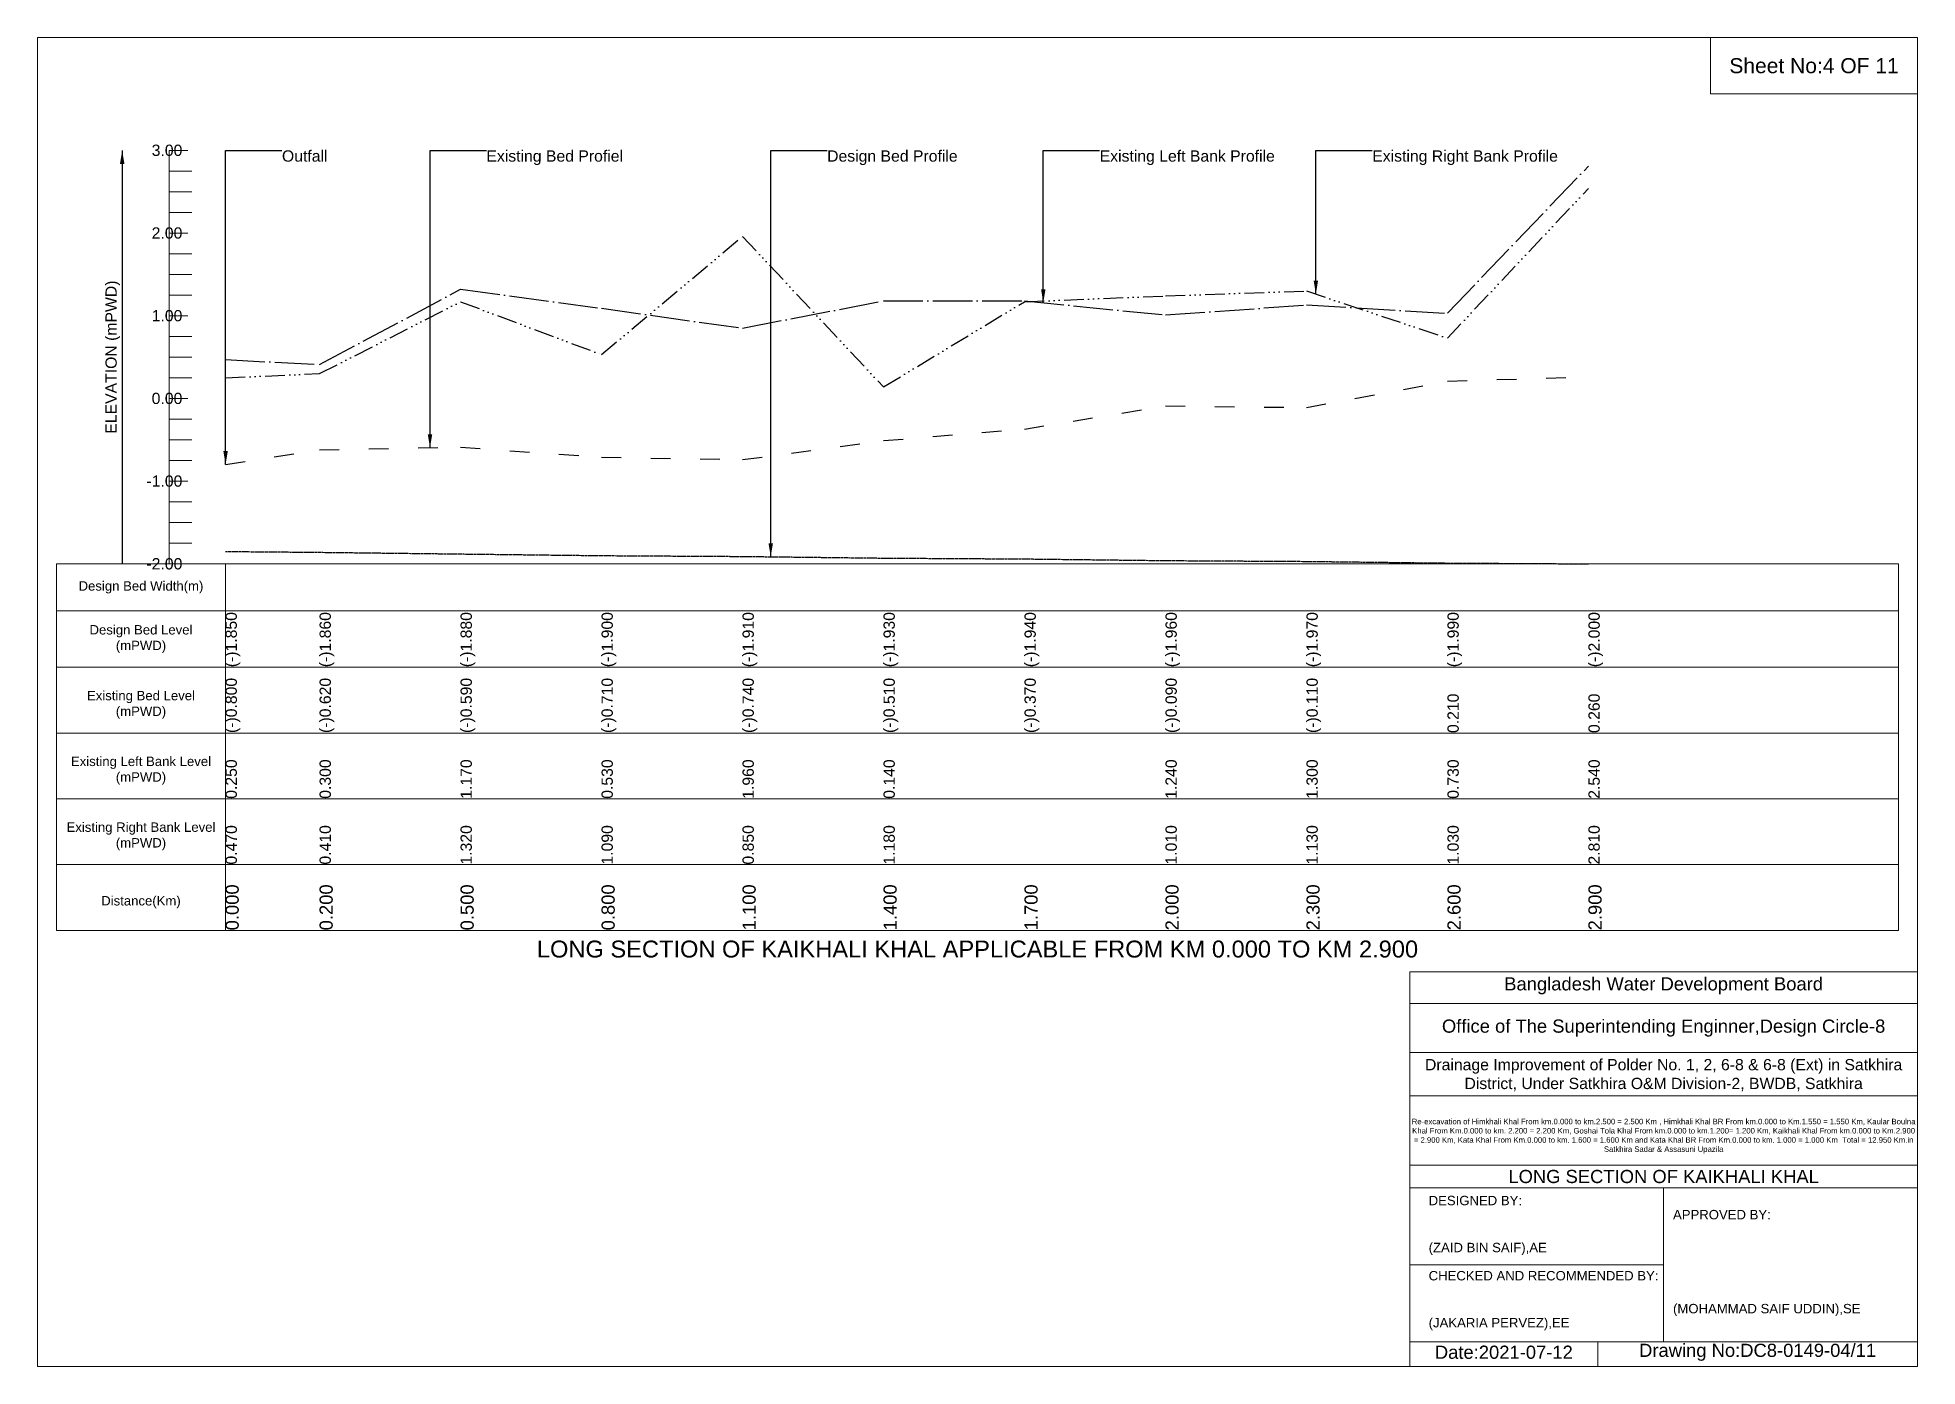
# Model space of a CAD drawing. Header units: inches. Extents: x 91000 to 628000, y -5656 to 0.
# Drawn here: x 400000 to 408000, y -5656 to 0 of the extents above; entities that cross this region are included whole.
import ezdxf

# ---------------------------------------------------------------- set-up
doc = ezdxf.new("R2010")
doc.units = ezdxf.units.IN
doc.header["$LTSCALE"] = 7
doc.header["$MEASUREMENT"] = 0
for name, pattern in [('ACAD_ISO03W100', [30, 12, -18]), ('ACAD_ISO04W100', [30, 24, -3, 0, -3]), ('ACAD_ISO14W100', [24, 12, -3, 0, -3, 0, -3, 0, -3]), ('CENTER', [2, 1.25, -0.25, 0.25, -0.25])]:
    doc.linetypes.add(name, pattern=pattern)
for name, color, linetype, lineweight in [('Design Bed Level Long Section', 7, 'CENTER', 25), ('Existing Bed Level for Long Section', 7, 'ACAD_ISO03W100', 25), ('Existing Left Bank of Long section', 7, 'ACAD_ISO04W100', 25), ('Existing Right Bank of Long Section', 7, 'ACAD_ISO14W100', 25), ('Long Section Border', 7, 'Continuous', 9), ('Long Section Labels', 7, 'Continuous', 9), ('Vscale for Long Section', 7, 'Continuous', 9)]:
    doc.layers.add(name, color=color, linetype=linetype, lineweight=lineweight)
doc.styles.get("Standard").update_dxf_attribs({"font": 'arial.ttf'})
doc.dimstyles.get("Standard").update_dxf_attribs({"dimtxt": 0.18, "dimasz": 0.18, "dimexe": 0.18, "dimexo": 0.0625, "dimgap": 0.09, "dimtad": 0, "dimtih": 1, "dimtoh": 1, "dimdec": 4, "dimzin": 0, "dimdsep": 46, "dimtxsty": 'Standard', "dimcen": 0.09, "dimadec": 0, "dimazin": 0, "dimtfac": 1, "dimtdec": 4, "dimtofl": 0, "dimtmove": 0, "dimatfit": 3, "dimfxl": 1, "dimtolj": 1, "dimtzin": 0, "dimarcsym": 0})

msp = doc.modelspace()

# ---------------------------------------------------------------- texts
at = {"layer": 'Long Section Border', "attachment_point": 5}
for s, insert, char_height in [('Sheet No:4 OF 11', (407560, -120), 64), ('Design Bed Width(m)', (400440, -2340), 40), ('Design Bed Level^J(mPWD)', (400440, -2560), 40), ('Existing Bed Level^J(mPWD)', (400440, -2840), 40), ('Existing Left Bank Level^J(mPWD)', (400440, -3120), 40), ('Existing Right Bank Level^J(mPWD)', (400440, -3400), 40), ('Distance(Km)', (400440, -3680), 40), ('LONG SECTION OF KAIKHALI KHAL APPLICABLE FROM KM 0.000 TO KM 2.900', (404000, -3880), 72), ('Bangladesh Water Development Board', (406920, -4036), 56), ('Office of The Superintending Enginner,Design Circle-8', (406920, -4216), 56)]:
    msp.add_mtext(s, dxfattribs=dict(at, insert=insert, char_height=char_height))
at = {"layer": 'Long Section Border'}
for s, insert, char_height, width, attachment_point in [('Drainage Improvement of Polder No. 1, 2, 6-8 & 6-8 (Ext) in Satkhira District, Under Satkhira O&M Division-2, BWDB, Satkhira', (406920, -4416), 48, 2240, 5), ('Re-excavation of Himkhali Khal From km.0.000 to km.2.500 = 2.500 Km , Himkhali Khal BR From km.0.000 to Km.1.550 = 1.550 Km, Kaular Boulna Khal From Km.0.000 to km. 2.200 = 2.200 Km, Goshai Tola Khal From km.0.000 to km.1.200= 1.200 Km, Kaikhali Khal From km.0.000 to Km.2.900 = 2.900 Km, Kata Khal From Km.0.000 to km. 1.600 = 1.600 Km and Kata Khal BR From Km.0.000 to km. 1.000 = 1.000 Km  Total = 12.950 Km.in Satkhira Sadar & Assasuni Upazila', (406920, -4676), 23.4814, 2160, 5), ('LONG SECTION OF KAIKHALI KHAL', (406920, -4848), 56, 2240, 5), ('DESIGNED BY:^J^J^J(ZAID BIN SAIF),AE', (405920, -5056), 40, 1120, 4), ('APPROVED BY:^J^J^J^J^J^J(MOHAMMAD SAIF UDDIN),SE', (406960, -5216), 40, 1120, 4), ('CHECKED AND RECOMMENDED BY:^J^J^J(JAKARIA PERVEZ),EE', (405920, -5376), 40, 1120, 4), ('Date:2021-07-12', (406240, -5596), 56, 1120, 5), ('Drawing No:DC8-0149-04/11', (407320, -5596), 56, 1760, 5)]:
    msp.add_mtext(s, dxfattribs=dict(at, insert=insert, char_height=char_height, width=width, attachment_point=attachment_point))
at = {"layer": 'Long Section Labels', "char_height": 48, "attachment_point": 1}
for s, insert in [('Outfall', (401040, -480)), ('Existing Bed Profiel', (401910, -480)), ('Design Bed Profile', (403360, -480)), ('Existing Left Bank Profile', (404520, -480)), ('Existing Right Bank Profile', (405680, -480))]:
    msp.add_mtext(s, dxfattribs=dict(at, insert=insert))
at = {"layer": 'Vscale for Long Section', "char_height": 48, "attachment_point": 6}
for s, insert in [('3.00', (400616, -480)), ('2.00', (400616, -832)), ('1.00', (400616, -1184)), ('0.00', (400616, -1536)), ('-1.00', (400616, -1888)), ('-2.00', (400616, -2240))]:
    msp.add_mtext(s, dxfattribs=dict(at, insert=insert))
at = {"layer": 'Vscale for Long Section', "rotation": 90}
for s, insert, char_height, attachment_point in [('ELEVATION (mPWD)', (400320, -1360), 48, 5), ('(-)1.850', (400800, -2680), 48, 1), ('(-)1.860', (401200, -2680), 48, 1), ('(-)1.880', (401800, -2680), 48, 1), ('(-)1.900', (402400, -2680), 48, 1), ('(-)1.910', (403000, -2680), 48, 1), ('(-)1.930', (403600, -2680), 48, 1), ('(-)1.940', (404200, -2680), 48, 1), ('(-)1.960', (404800, -2680), 48, 1), ('(-)1.970', (405400, -2680), 48, 1), ('(-)1.990', (406000, -2680), 48, 1), ('(-)2.000', (406600, -2680), 48, 1), ('(-)0.800', (400800, -2960), 48, 1), ('(-)0.620', (401200, -2960), 48, 1), ('(-)0.590', (401800, -2960), 48, 1), ('(-)0.710', (402400, -2960), 48, 1), ('(-)0.740', (403000, -2960), 48, 1), ('(-)0.510', (403600, -2960), 48, 1), ('(-)0.370', (404200, -2960), 48, 1), ('(-)0.090', (404800, -2960), 48, 1), ('(-)0.110', (405400, -2960), 48, 1), ('0.210', (406000, -2960), 48, 1), ('0.260', (406600, -2960), 48, 1), ('0.250', (400800, -3240), 48, 1), ('0.300', (401200, -3240), 48, 1), ('1.170', (401800, -3240), 48, 1), ('1.170', (401800, -3240), 48, 1), ('0.530', (402400, -3240), 48, 1), ('1.960', (403000, -3240), 48, 1), ('0.140', (403600, -3240), 48, 1), ('1.240', (404800, -3240), 48, 1), ('1.300', (405400, -3240), 48, 1), ('0.730', (406000, -3240), 48, 1), ('2.540', (406600, -3240), 48, 1), ('0.470', (400800, -3520), 48, 1), ('0.410', (401200, -3520), 48, 1), ('1.320', (401800, -3520), 48, 1), ('1.090', (402400, -3520), 48, 1), ('0.850', (403000, -3520), 48, 1), ('1.180', (403600, -3520), 48, 1), ('1.180', (403600, -3520), 48, 1), ('1.010', (404800, -3520), 48, 1), ('1.130', (405400, -3520), 48, 1), ('1.030', (406000, -3520), 48, 1), ('2.810', (406600, -3520), 48, 1), ('0.000', (400800, -3800), 56, 1), ('0.200', (401200, -3800), 56, 1), ('0.500', (401800, -3800), 56, 1), ('0.800', (402400, -3800), 56, 1), ('1.100', (403000, -3800), 56, 1), ('1.400', (403600, -3800), 56, 1), ('1.700', (404200, -3800), 56, 1), ('2.000', (404800, -3800), 56, 1), ('2.300', (405400, -3800), 56, 1), ('2.600', (406000, -3800), 56, 1), ('2.900', (406600, -3800), 56, 1)]:
    msp.add_mtext(s, dxfattribs=dict(at, insert=insert, char_height=char_height, attachment_point=attachment_point))

# ---------------------------------------------------------------- linework, layer by layer
at = {"layer": 'Design Bed Level Long Section'}
msp.add_lwpolyline([(400800, -2187.2), (401200, -2190.7), (401800, -2197.8), (402400, -2204.8), (403000, -2208.3), (403600, -2215.4), (404200, -2218.9), (404800, -2225.9), (405400, -2229.4), (406000, -2236.5), (406600, -2240)], dxfattribs=at)
at = {"layer": 'Existing Bed Level for Long Section'}
msp.add_lwpolyline([(400800, -1817.6), (401200, -1754.2), (401800, -1743.7), (402400, -1785.9), (403000, -1796.5), (403600, -1715.5), (404200, -1666.2), (404800, -1567.7), (405400, -1574.7), (406000, -1462.1), (406600, -1444.5)], dxfattribs=at)
at = {"layer": 'Existing Left Bank of Long section'}
msp.add_lwpolyline([(400800, -1370.6), (401200, -1391.7), (401800, -1071.4), (402400, -1152.3), (403000, -1236.8), (403600, -1120.6), (404200, -1120.6), (404800, -1180.5), (405400, -1138.2), (406000, -1173.4), (406600, -546.9)], dxfattribs=at)
at = {"layer": 'Existing Right Bank of Long Section'}
msp.add_lwpolyline([(400800, -1448), (401200, -1430.4), (401800, -1124.2), (402400, -1349.4), (403000, -846.1), (403600, -1486.7), (404200, -1124.2), (404800, -1099.5), (405400, -1078.4), (406000, -1279), (406600, -641.9)], dxfattribs=at)
at = {"layer": 'Long Section Border'}
for points in [[(400000, 0), (408000, 0), (408000, -5656), (400000, -5656)], [(407120, 0), (408000, 0), (408000, -240), (407120, -240)], [(400080, -2240), (407920, -2240), (407920, -3800), (400080, -3800)]]:
    msp.add_lwpolyline(points, close=True, dxfattribs=at)
for points in [[(400800, -2240), (400800, -3800)], [(400080, -2440), (407920, -2440)], [(400080, -2680), (407920, -2680)], [(400080, -2960), (407920, -2960)], [(400080, -3240), (407920, -3240)], [(400080, -3520), (407920, -3520)], [(405840, -5656), (405840, -3976), (408000, -3976)], [(405840, -4112), (408000, -4112)], [(405840, -4320), (408000, -4320)], [(405840, -4504), (408000, -4504)], [(405840, -4800), (408000, -4800)], [(405840, -4896), (408000, -4896)], [(406920, -4896), (406920, -5552)], [(405840, -5224), (406920, -5224)], [(405840, -5552), (408000, -5552)], [(406640, -5552), (406640, -5656)]]:
    msp.add_lwpolyline(points, dxfattribs=at)
at = {"layer": 'Vscale for Long Section'}
for points in [[(400560, -2240), (400560, -1888), (400560, -1536), (400560, -1184), (400560, -832), (400560, -480)], [(400560, -480), (400640, -480)], [(400560, -568), (400656, -568)], [(400560, -656), (400656, -656)], [(400560, -744), (400656, -744)], [(400560, -832), (400640, -832)], [(400560, -920), (400656, -920)], [(400560, -1008), (400656, -1008)], [(400560, -1096), (400656, -1096)], [(400560, -1184), (400640, -1184)], [(400560, -1272), (400656, -1272)], [(400560, -1360), (400656, -1360)], [(400560, -1448), (400656, -1448)], [(400560, -1536), (400640, -1536)], [(400560, -1624), (400656, -1624)], [(400560, -1712), (400656, -1712)], [(400560, -1800), (400656, -1800)], [(400560, -1888), (400640, -1888)], [(400560, -1976), (400656, -1976)], [(400560, -2064), (400656, -2064)], [(400560, -2152), (400656, -2152)], [(400560, -2240), (400640, -2240)]]:
    msp.add_lwpolyline(points, dxfattribs=at)

msp.set_redraw_order([(e.dxf.handle, doc.entitydb.next_handle()) for e in msp.query("TEXT MTEXT ATTDEF DIMENSION ARC_DIMENSION")])  # texts and dimensions are drawn at this point

# ---------------------------------------------------------------- leaders
at = {"layer": 'Long Section Labels', "annotation_type": 0, "has_hookline": 1, "hookline_direction": 0}
for points, text_width in [([(400800, -1817.6), (400800, -480), (401039.9, -480)], 185.8), ([(401670, -1746), (401670, -480), (401909.9, -480)], 571.4), ([(403120, -2209.7), (403120, -480), (403359.9, -480)], 547.4), ([(404280, -1128.6), (404280, -480), (404519.9, -480)], 737.4), ([(405440, -1091.8), (405440, -480), (405679.9, -480)], 782)]:
    msp.add_leader(points, dimstyle='Standard', override={"dimasz": 57.6}, dxfattribs=dict(at, text_width=text_width))
at = {"layer": 'Vscale for Long Section'}
msp.add_leader([(400360, -480), (400360, -2240)], dimstyle='Standard', override={"dimasz": 57.6}, dxfattribs=at)

doc.saveas('drawing.dxf')
